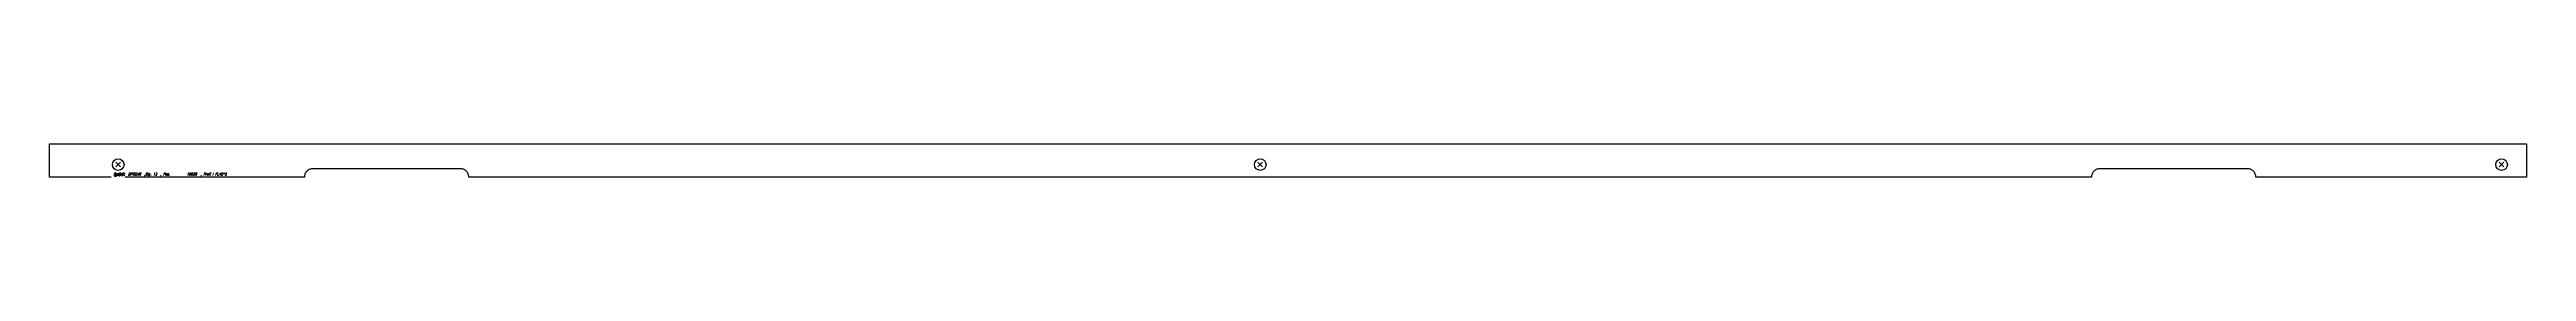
# Model space of a CAD drawing. Extents: x 0 to 2993, y -20 to 20.
import ezdxf

# ---------------------------------------------------------------- set-up
doc = ezdxf.new("R2010")
doc.units = 0
doc.header["$LTSCALE"] = 10
for name, color, linetype in [('BEZ_SCHRAUBEN', 7, 'CONTINUOUS'), ('SCHRAUBEN', 7, 'CONTINUOUS'), ('TEILE', 7, 'CONTINUOUS'), ('UNTERSCHRIFT', 7, 'CONTINUOUS')]:
    doc.layers.add(name, color=color, linetype=linetype)
doc.styles.get("Standard").update_dxf_attribs({"font": 'ROMANS'})

msp = doc.modelspace()

# ---------------------------------------------------------------- linework, layer by layer
at = {"layer": 'SCHRAUBEN', "color": 6}
for p, q in [((85.799599, -2.200096), (80.1996, -7.800097)), ((80.1996, -2.200096), (85.799599, -7.800097)), ((1465.799683, -2.200094), (1460.199707, -7.800094)), ((1460.199707, -2.200094), (1465.799683, -7.800094)), ((2965.799805, -2.200096), (2960.199951, -7.800097)), ((2960.199951, -2.200096), (2965.799805, -7.800097))]:
    msp.add_line(p, q, dxfattribs=at)
at = {"layer": 'SCHRAUBEN', "color": 2}
for centre in [(82.999603, -5.000096), (1462.999756, -5.000093), (2963, -5.000096)]:
    msp.add_circle(centre, 7, dxfattribs=at)
at = {"layer": 'TEILE', "color": 2}
for p, q in [((0, -19.999998), (0, 19.999998)), ((0, 19.999998), (2993.000244, 19.999998)), ((2993.000244, 19.999998), (2993.000244, -19.999998)), ((74.585159, -19.999998), (0, -19.999998)), ((307.982666, -19.999998), (90.853722, -19.999998)), ((308.020691, -19.128452), (307.982666, -20.000008)), ((307.982666, -20.000008), (307.982666, -19.999998)), ((308.134583, -18.263529), (308.020691, -19.128452)), ((308.323395, -17.411821), (308.134583, -18.263529)), ((308.585724, -16.579813), (308.323395, -17.411821)), ((308.919586, -15.773832), (308.585724, -16.579813)), ((309.322388, -15.000017), (308.919586, -15.773832)), ((309.791138, -14.264254), (309.322388, -15.000017)), ((310.322205, -13.572144), (309.791138, -14.264254)), ((310.911591, -12.928953), (310.322205, -13.572144)), ((311.554779, -12.339578), (310.911591, -12.928953)), ((312.246887, -11.808502), (311.554779, -12.339578)), ((312.982666, -11.33977), (312.246887, -11.808502)), ((313.75647, -10.936949), (312.982666, -11.33977)), ((314.562439, -10.603104), (313.75647, -10.936949)), ((315.39447, -10.340773), (314.562439, -10.603104)), ((316.246155, -10.151957), (315.39447, -10.340773)), ((317.111084, -10.038089), (316.246155, -10.151957)), ((317.982635, -10.000023), (317.111084, -10.038089)), ((496.602966, -10.000023), (317.982635, -10.000023)), ((497.525665, -10.042676), (496.602966, -10.000014)), ((496.602966, -10.000014), (496.602966, -10.000023)), ((498.440491, -10.170289), (497.525665, -10.042676)), ((499.3396, -10.381765), (498.440491, -10.170289)), ((500.215393, -10.675301), (499.3396, -10.381765)), ((501.060333, -11.048389), (500.215393, -10.675301)), ((501.86731, -11.497851), (501.060333, -11.048389)), ((502.629333, -12.01985), (501.86731, -11.497851)), ((503.339905, -12.609931), (502.629333, -12.01985)), ((503.993042, -13.263062), (503.339905, -12.609931)), ((504.58313, -13.973671), (503.993042, -13.263062)), ((505.105133, -14.735693), (504.58313, -13.973671)), ((505.554565, -15.542629), (505.105133, -14.735693)), ((505.927704, -16.387592), (505.554565, -15.542629)), ((506.221191, -17.263376), (505.927704, -16.387592)), ((506.432678, -18.162508), (506.221191, -17.263376)), ((506.560303, -19.077318), (506.432678, -18.162508)), ((506.602966, -19.999998), (506.560303, -19.077318)), ((2467.383789, -19.999998), (506.602966, -19.999998)), ((2467.426514, -19.077324), (2467.383789, -20)), ((2467.383789, -20), (2467.383789, -19.999998)), ((2467.554199, -18.162519), (2467.426514, -19.077324)), ((2467.765625, -17.263391), (2467.554199, -18.162519)), ((2468.059326, -16.387611), (2467.765625, -17.263391)), ((2468.432373, -15.542652), (2468.059326, -16.387611)), ((2468.881836, -14.735722), (2468.432373, -15.542652)), ((2469.403809, -13.973703), (2468.881836, -14.735722)), ((2469.993896, -13.263098), (2469.403809, -13.973703)), ((2470.646973, -12.609969), (2469.993896, -13.263098)), ((2471.357666, -12.019888), (2470.646973, -12.609969)), ((2472.119629, -11.49789), (2471.357666, -12.019888)), ((2472.926514, -11.048426), (2472.119629, -11.49789)), ((2473.771484, -10.675333), (2472.926514, -11.048426)), ((2474.647217, -10.381793), (2473.771484, -10.675333)), ((2475.546387, -10.170309), (2474.647217, -10.381793)), ((2476.461182, -10.042687), (2475.546387, -10.170309)), ((2477.383789, -10.000023), (2476.461182, -10.042687)), ((2656.004395, -10.000023), (2477.383789, -10.000023)), ((2656.926758, -10.042643), (2656.004395, -9.999905)), ((2656.004395, -9.999905), (2656.004395, -10.000023)), ((2657.841797, -10.170321), (2656.926758, -10.042643)), ((2658.740723, -10.381851), (2657.841797, -10.170321)), ((2659.616699, -10.675429), (2658.740723, -10.381851)), ((2660.461426, -11.048552), (2659.616699, -10.675429)), ((2661.268311, -11.498034), (2660.461426, -11.048552)), ((2662.030273, -12.020044), (2661.268311, -11.498034)), ((2662.741211, -12.610128), (2662.030273, -12.020044)), ((2663.394043, -13.263252), (2662.741211, -12.610128)), ((2663.984131, -13.973846), (2663.394043, -13.263252)), ((2664.506348, -14.735849), (2663.984131, -13.973846)), ((2664.955811, -15.54276), (2664.506348, -14.735849)), ((2665.328613, -16.387695), (2664.955811, -15.54276)), ((2665.622314, -17.263453), (2665.328613, -16.387695)), ((2665.83374, -18.162556), (2665.622314, -17.263453)), ((2665.96167, -19.077339), (2665.83374, -18.162556)), ((2666.004395, -19.999998), (2665.96167, -19.077339)), ((2993.000244, -19.999998), (2666.004395, -19.999998))]:
    msp.add_line(p, q, dxfattribs=at)

# ---------------------------------------------------------------- texts
at = {"layer": 'BEZ_SCHRAUBEN', "color": 2, "oblique": 15, "width": 0.8}
msp.add_text(' ø14', height=5, dxfattribs=at).set_placement((74.999603, -19.500095))
at = {"layer": 'UNTERSCHRIFT', "color": 2, "oblique": 15, "width": 0.8}
for s, p in [('Project  DP0GN9  ,Qty. 12  , Pos. ', (77.291344, -17.999998)), ('10629', (165.691345, -17.999998)), ('  , Profi l PL40*5', (178.69133, -17.999998))]:
    msp.add_text(s, height=3.25, dxfattribs=at).set_placement(p)

doc.saveas('drawing.dxf')
